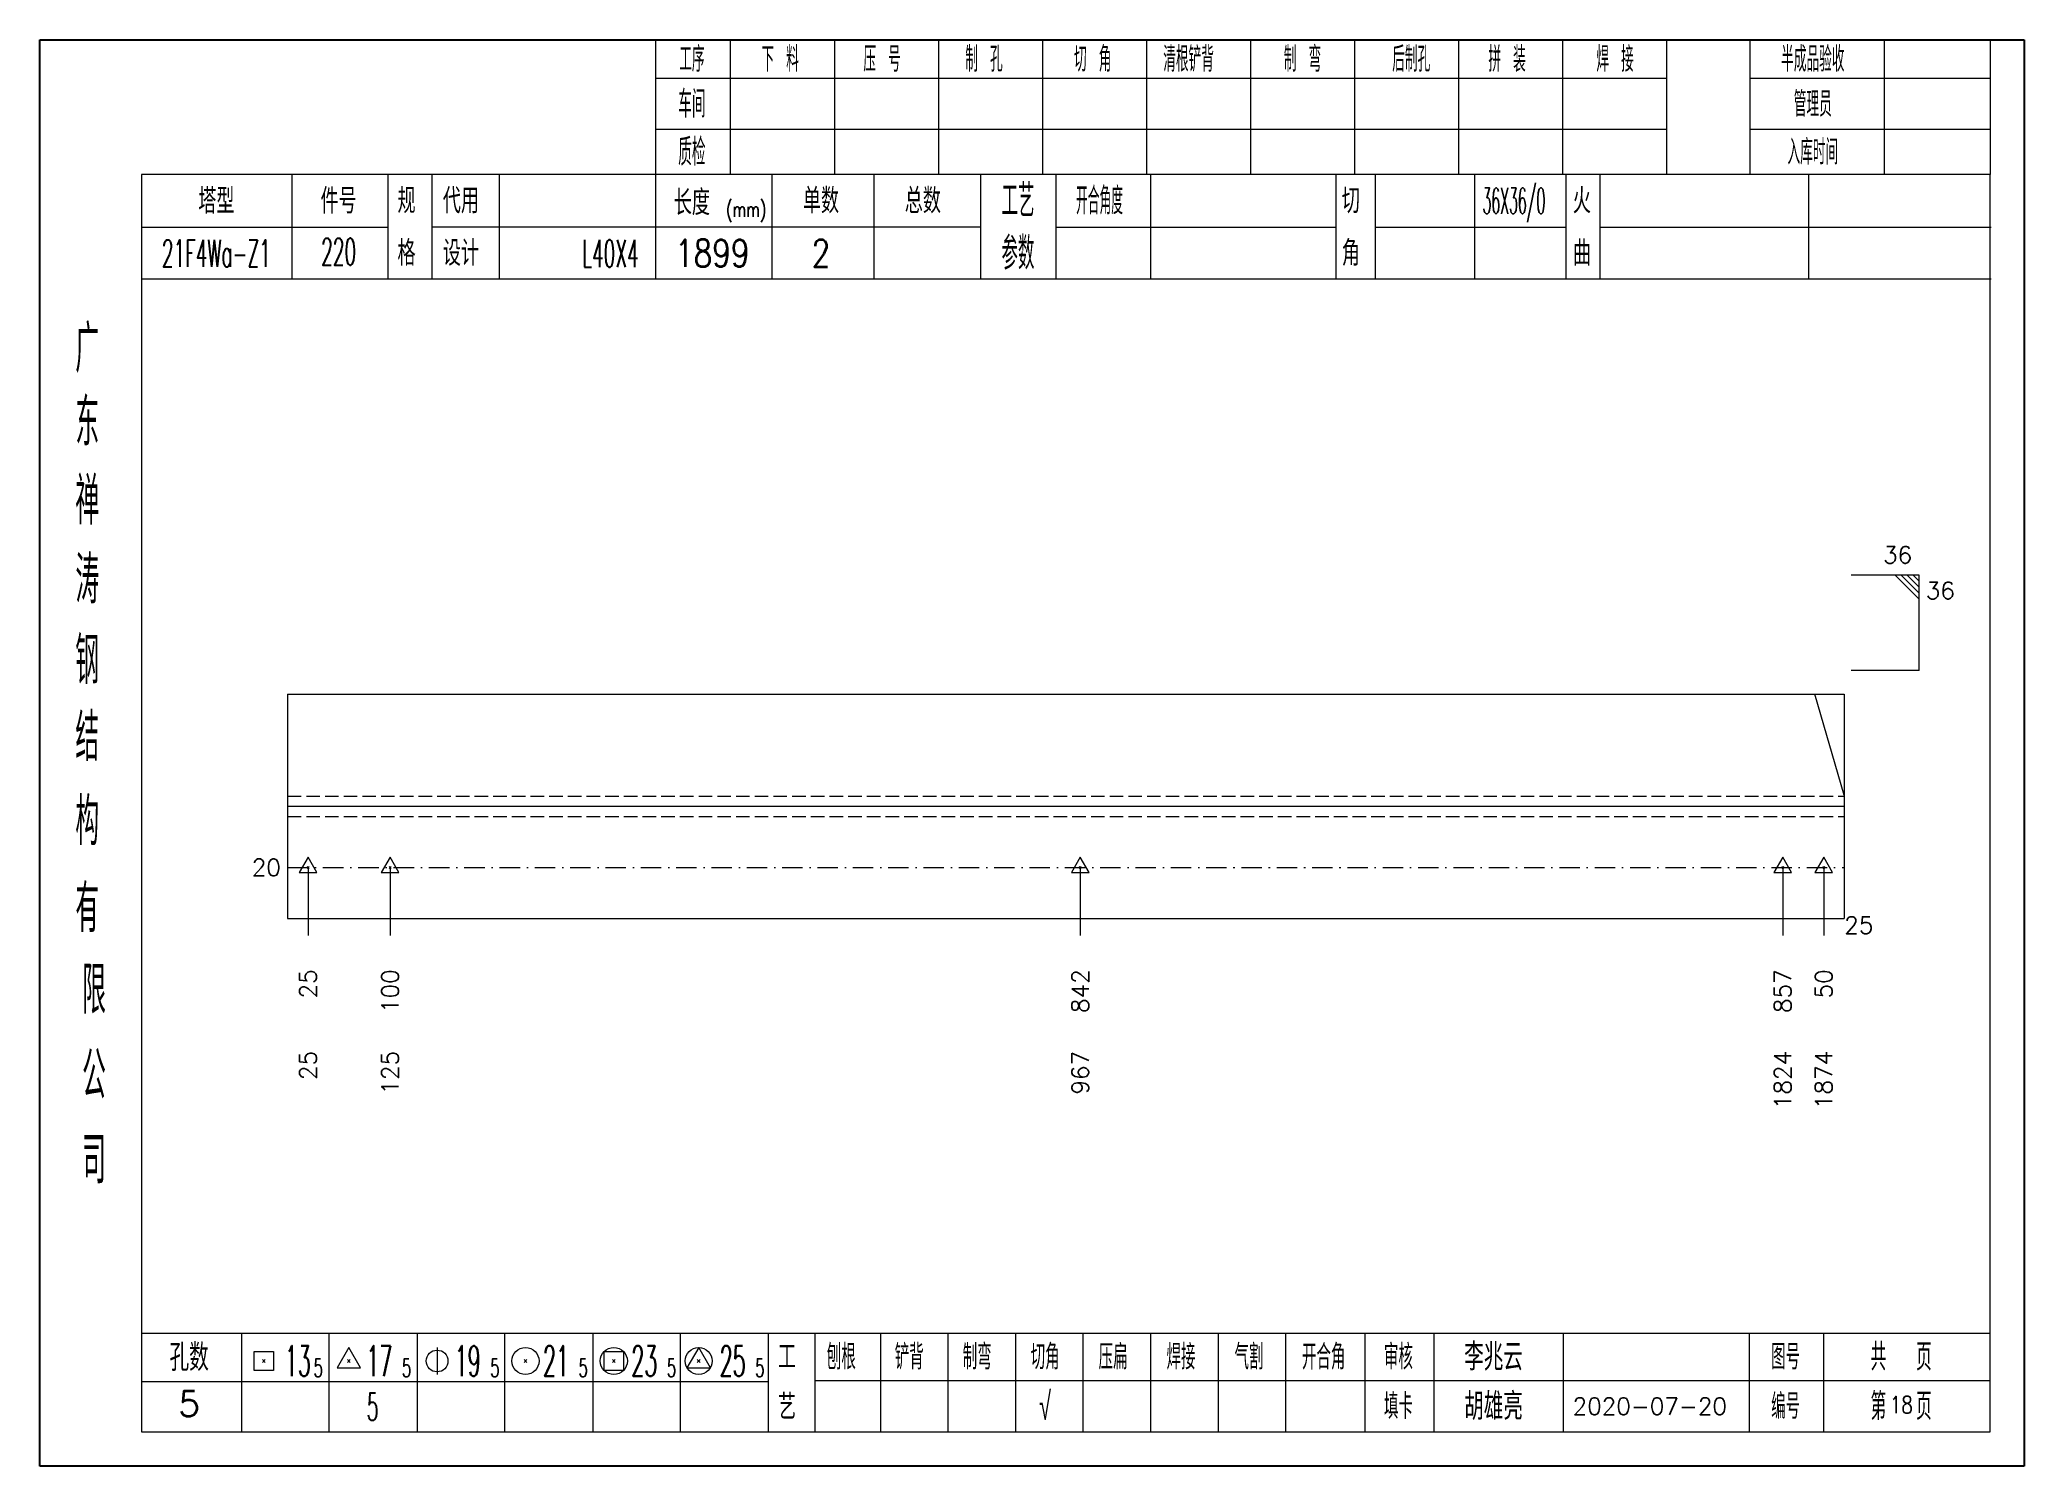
# Model space of a CAD drawing. Extents: x 1310 to 15542, y -76 to 8381.
# Drawn here: x 6822.6 to 7114.8, y 5083.7 to 5293.7 of the extents above; entities that cross this region are included whole.
import ezdxf
from ezdxf.enums import TextEntityAlignment as Align

# ---------------------------------------------------------------- set-up
doc = ezdxf.new("R2010")
doc.units = 0
doc.header["$MEASUREMENT"] = 0
doc.linetypes.add('一点画线', pattern=[5.2, 3, -1, 0.2, -1])
doc.linetypes.add('虚线', pattern=[2.75, 2, -0.75])
doc.layers.get('0').update_dxf_attribs({"linetype": 'CONTINUOUS', "lineweight": 25})
for name, color, linetype, lineweight in [('1', 7, 'CONTINUOUS', 25), ('4', 7, 'CONTINUOUS', 25), ('5', 7, 'CONTINUOUS', 25)]:
    doc.layers.add(name, color=color, linetype=linetype, lineweight=lineweight)
doc.styles.get("Standard").update_dxf_attribs({"font": 'simplex.shx', "width": 0.7, "height": 3, "bigfont": 'gbhzfs.shx'})

msp = doc.modelspace()

# ---------------------------------------------------------------- texts
at = {"color": 7, "linetype": 'Continuous', "lineweight": 13}
msp.add_text('36', height=2.5, dxfattribs=at).set_placement((7098.262, 5215.854), align=Align.BOTTOM_RIGHT)
msp.add_text('36', height=2.5, dxfattribs=at).set_placement((7100.262, 5213.854), align=Align.TOP_LEFT)
msp.add_text('20', height=2.5, dxfattribs=at).set_placement((6858.132, 5171.854), align=Align.MIDDLE_RIGHT)
at = {"layer": '1', "color": 7, "linetype": 'Continuous', "lineweight": 13}
msp.add_text('25', height=2.5, dxfattribs=at).set_placement((7088.262, 5163.354), align=Align.MIDDLE_LEFT)
at = {"layer": '1', "color": 8, "linetype": 'Continuous', "lineweight": 9}
for s, p in [('25', (6862.148, 5156.854)), ('100', (6874.214, 5156.854)), ('842', (6975.808, 5156.854)), ('857', (7079.212, 5156.854)), ('50', (7085.245, 5156.854))]:
    msp.add_text(s, height=2.5, rotation=90, dxfattribs=at).set_placement(p, align=Align.MIDDLE_RIGHT)
at = {"layer": '1', "color": 7, "linetype": 'Continuous', "lineweight": 13}
for s, p in [('25', (6862.148, 5144.854)), ('125', (6874.214, 5144.854)), ('967', (6975.808, 5144.854)), ('1824', (7079.212, 5144.854)), ('1874', (7085.245, 5144.854))]:
    msp.add_text(s, height=2.5, rotation=90, dxfattribs=at).set_placement(p, align=Align.MIDDLE_RIGHT)
at = {"layer": '4', "color": 1, "linetype": 'Continuous', "lineweight": 25}
for s, height, width, p in [('工序', 3.7, 0.7, (6918.632, 5290.811)), ('下 料', 3.7, 0.7, (6931.632, 5290.811)), ('压 号', 3.7, 0.7, (6946.632, 5290.811)), ('制 孔', 3.7, 0.7, (6961.632, 5290.811)), ('切 角', 3.7, 0.7, (6977.632, 5290.811)), ('清根铲背 ', 3.7, 0.7, (6992.632, 5290.811)), (' 制 弯', 3.7, 0.7, (7007.632, 5290.811)), (' 后制孔', 3.7, 0.7, (7023.632, 5290.811)), ('拼 装', 3.7, 0.7, (7038.632, 5290.811)), (' 焊 接', 3.7, 0.7, (7053.632, 5290.811)), ('半成品验收', 3.7, 0.7, (7083.632, 5290.811)), ('车间', 4, 0.7, (6918.632, 5284.211)), ('管理员', 3.7, 0.7, (7083.632, 5284.211)), ('质检', 4, 0.7, (6918.632, 5277.151)), ('入库时间', 3.7, 0.7, (7083.632, 5277.151)), ('(mm)', 2.24, 0.7, (6926.632, 5268.711)), ('工艺', 4.8, 0.7, (6966.632, 5269.971)), ('开合角度', 4, 0.6, (6978.632, 5269.971)), ('36X36/0', 3.8, 0.4, (7039.632, 5269.971)), ('21F4Wa-Z1', 4, 0.5, (6848.632, 5262.231)), ('220', 4, 0.5, (6866.632, 5262.481)), ('L40X4', 4, 0.5, (6906.632, 5262.211)), ('1899', 4, 0.8, (6921.632, 5262.261)), ('2', 4, 0.8, (6937.632, 5262.261)), ('参数', 4.8, 0.7, (6966.632, 5262.261)), ('广', 6.96, 0.7, (6829.632, 5248.181)), ('东', 6.96, 0.7, (6829.632, 5237.391)), ('禅', 6.96, 0.7, (6829.632, 5225.801)), ('涛', 6.96, 0.7, (6829.632, 5214.201)), ('钢', 6.96, 0.7, (6829.632, 5202.311)), ('结', 6.96, 0.7, (6829.632, 5191.001)), ('构', 6.96, 0.7, (6829.632, 5178.621)), ('有', 6.96, 0.7, (6829.632, 5165.811)), ('限', 6.96, 0.7, (6830.632, 5153.811)), ('公', 6.96, 0.7, (6830.632, 5141.271)), ('司', 6.96, 0.7, (6830.632, 5128.791)), ('13', 4.47, 0.5, (6860.632, 5099.211)), ('17', 4.47, 0.5, (6872.632, 5099.211)), ('19', 4.47, 0.5, (6885.632, 5099.211)), ('21', 4.47, 0.5, (6898.632, 5099.211)), ('23', 4.47, 0.5, (6911.632, 5099.211)), ('25', 4.47, 0.5, (6924.632, 5099.211)), ('刨根', 3.7, 0.8, (6940.632, 5099.811)), ('铲背', 3.7, 0.8, (6950.632, 5099.811)), ('制弯', 3.7, 0.8, (6960.632, 5099.811)), ('切角', 3.7, 0.8, (6970.632, 5099.811)), ('压扁', 3.7, 0.8, (6980.632, 5099.811)), ('焊接', 3.7, 0.8, (6990.632, 5099.811)), ('气割', 3.7, 0.8, (7000.632, 5099.811)), ('开合角', 3.7, 0.8, (7011.632, 5099.811)), ('审核', 3.7, 0.8, (7022.632, 5099.811)), ('图号', 3.7, 0.8, (7079.632, 5099.811)), ('共  页', 4, 0.8, (7096.632, 5099.811)), ('5', 2.68, 0.6, (6863.632, 5098.211)), ('5', 2.68, 0.6, (6876.632, 5098.211)), ('5', 2.68, 0.6, (6889.632, 5098.211)), ('5', 2.68, 0.6, (6902.632, 5098.211)), ('5', 2.68, 0.6, (6915.632, 5098.211)), ('5', 2.68, 0.6, (6928.632, 5098.211)), ('√', 4, 0.6, (6970.632, 5092.541)), ('填卡', 3.7, 0.8, (7022.632, 5092.541)), ('编号', 3.7, 0.8, (7079.632, 5092.541)), ('第  页', 4, 0.8, (7096.632, 5092.541)), ('5', 4, 0.5, (6871.632, 5092.461))]:
    msp.add_text(s, height=height, dxfattribs=dict(at, width=width)).set_placement(p, align=Align.MIDDLE_CENTER)
for s, height, p in [('塔型', 3.7, (6848.632, 5269.941)), ('件号', 3.7, (6866.632, 5269.941)), ('规', 3.7, (6876.632, 5269.971)), ('代用', 3.7, (6884.632, 5269.971)), ('长度', 3.7, (6918.632, 5269.711)), ('单数', 3.7, (6937.632, 5269.971)), ('总数', 3.7, (6952.632, 5269.971)), ('切', 3.7, (7015.632, 5269.971)), ('火', 3.7, (7049.632, 5269.971)), ('格', 3.7, (6876.632, 5262.261)), ('设计', 3.7, (6884.632, 5262.261)), ('角', 3.7, (7015.632, 5262.261)), ('曲', 3.7, (7049.632, 5262.261)), ('孔数', 4, (6844.632, 5099.731)), ('工', 3.7, (6932.632, 5099.811)), ('李兆云', 4, (7036.632, 5099.811)), ('5', 3.7, (6844.632, 5092.901)), ('胡雄亮', 4, (7036.632, 5092.541)), ('艺', 3.7, (6932.632, 5092.461)), ('2020-07-20', 2.5, (7059.632, 5092.541))]:
    msp.add_text(s, height=height, dxfattribs=at).set_placement(p, align=Align.MIDDLE_CENTER)
at = {"layer": '4', "color": 6, "linetype": 'Continuous', "lineweight": 25, "width": 0.8}
msp.add_text('18', height=2.5, dxfattribs=at).set_placement((7096.657, 5092.769), align=Align.MIDDLE_CENTER)

# ---------------------------------------------------------------- blocks, each defined once
blk = doc.blocks.new('孔17.5')
at = {"layer": '5', "color": 7, "linetype": 'Continuous', "lineweight": 13}
for p, q in [((0, 1), (-0.866, -0.5)), ((-0.1, -0.1), (0.1, 0.1)), ((0.1, -0.1), (-0.1, 0.1)), ((0.866, -0.5), (0, 1)), ((-0.866, -0.5), (0.866, -0.5))]:
    blk.add_line(p, q, dxfattribs=at)
blk = doc.blocks.new('CTJGK')
at = {"color": 6, "linetype": 'Continuous'}
for p, q in [((0, 209.97), (292.13, 209.97)), ((0, 0), (0, 209.97)), ((292.13, 209.97), (292.13, 0)), ((292.13, 0), (0, 0))]:
    blk.add_line(p, q, dxfattribs=at)

# ---------------------------------------------------------------- linework, layer by layer
at = {"color": 7, "linetype": 'Continuous', "lineweight": 13}
for p, q in [((7099.262, 5214.854), (7089.262, 5214.854)), ((7095.762, 5214.854), (7099.262, 5211.354)), ((7096.637, 5214.854), (7099.262, 5212.229)), ((7097.512, 5214.854), (7099.262, 5213.104)), ((7098.387, 5214.854), (7099.262, 5213.979)), ((7099.262, 5200.854), (7099.262, 5214.854)), ((7099.262, 5200.854), (7089.262, 5200.854)), ((7088.262, 5182.504), (7083.918, 5197.354)), ((6862.148, 5171.854), (6862.148, 5161.854)), ((6874.214, 5171.854), (6874.214, 5161.854)), ((6975.808, 5171.854), (6975.808, 5161.854)), ((7079.212, 5171.854), (7079.212, 5161.854)), ((7085.245, 5171.854), (7085.245, 5161.854))]:
    msp.add_line(p, q, dxfattribs=at)
at = {"color": 7, "linetype": 'Continuous', "lineweight": 18}
for p, q in [((6859.132, 5197.354), (6859.132, 5164.354)), ((6859.132, 5197.354), (7088.262, 5197.354)), ((7088.262, 5197.354), (7088.262, 5164.354)), ((6859.132, 5180.854), (7088.262, 5180.854))]:
    msp.add_line(p, q, dxfattribs=at)
at = {"color": 1, "linetype": '虚线', "lineweight": 18}
for p, q in [((6859.132, 5182.354), (7088.262, 5182.354)), ((6859.132, 5179.354), (7088.262, 5179.354))]:
    msp.add_line(p, q, dxfattribs=at)
at = {"color": 3, "linetype": '一点画线', "lineweight": 13}
msp.add_line((6859.132, 5171.854), (7088.262, 5171.854), dxfattribs=at)
at = {"layer": '1', "color": 7, "linetype": 'Continuous', "lineweight": 18}
msp.add_line((6859.132, 5164.354), (7088.262, 5164.354), dxfattribs=at)
at = {"layer": '4', "color": 1, "linetype": 'Continuous', "lineweight": 18}
for p, q in [((6822.632, 5293.681), (6822.632, 5083.711)), ((7114.762, 5293.681), (6822.632, 5293.681)), ((6913.262, 5293.681), (6913.262, 5273.841)), ((6924.292, 5293.681), (6924.292, 5273.821)), ((6939.602, 5293.681), (6939.602, 5273.821)), ((6954.922, 5293.681), (6954.922, 5273.821)), ((6970.232, 5293.681), (6970.232, 5273.821)), ((6985.542, 5293.681), (6985.542, 5273.821)), ((7000.852, 5293.681), (7000.852, 5273.821)), ((7016.172, 5293.681), (7016.172, 5273.821)), ((7031.482, 5293.681), (7031.482, 5273.821)), ((7046.792, 5293.681), (7046.792, 5273.821)), ((7062.102, 5293.681), (7062.102, 5273.841)), ((7062.102, 5293.681), (7062.102, 5273.821)), ((7074.382, 5293.681), (7074.382, 5273.821)), ((7094.132, 5293.681), (7094.132, 5273.821)), ((7109.712, 5293.681), (7109.712, 5273.821)), ((7114.762, 5263.881), (7114.762, 5293.681)), ((7062.102, 5287.951), (6913.262, 5287.951)), ((7109.712, 5287.951), (7074.382, 5287.951)), ((7062.102, 5280.471), (6913.262, 5280.471)), ((7109.712, 5280.471), (7074.382, 5280.471)), ((6837.642, 5273.821), (6837.642, 5088.761)), ((7109.712, 5273.821), (6837.642, 5273.821)), ((6859.762, 5273.831), (6859.762, 5258.411)), ((6873.912, 5258.411), (6873.912, 5273.821)), ((6880.412, 5258.411), (6880.412, 5273.821)), ((6890.282, 5273.821), (6890.282, 5258.411)), ((6913.262, 5273.841), (6913.262, 5258.411)), ((6930.382, 5273.821), (6930.382, 5258.411)), ((6945.432, 5273.821), (6945.432, 5258.411)), ((6961.132, 5273.821), (6961.132, 5258.411)), ((6972.192, 5273.821), (6972.192, 5258.411)), ((6986.142, 5273.821), (6986.142, 5258.411)), ((7013.442, 5273.821), (7013.442, 5258.411)), ((7019.202, 5273.821), (7019.202, 5258.411)), ((7033.822, 5273.821), (7033.822, 5258.411)), ((7047.282, 5273.821), (7047.282, 5258.411)), ((7052.272, 5273.821), (7052.272, 5258.411)), ((7083.012, 5273.821), (7083.012, 5258.411)), ((7109.712, 5088.761), (7109.712, 5273.821)), ((6873.912, 5266.061), (6837.642, 5266.061)), ((6961.132, 5266.111), (6880.412, 5266.111)), ((6972.192, 5266.111), (7013.442, 5266.111)), ((7019.202, 5266.111), (7047.282, 5266.111)), ((7052.272, 5266.111), (7109.892, 5266.111)), ((7114.762, 5083.711), (7114.762, 5263.881)), ((7109.892, 5258.411), (6837.642, 5258.411)), ((6837.642, 5103.291), (7109.712, 5103.291)), ((6852.332, 5103.291), (6852.332, 5088.761)), ((6865.262, 5088.761), (6865.262, 5103.291)), ((6878.192, 5103.291), (6878.192, 5088.761)), ((6891.112, 5088.761), (6891.112, 5103.291)), ((6904.042, 5103.291), (6904.042, 5088.761)), ((6916.972, 5088.761), (6916.972, 5103.291)), ((6929.892, 5088.761), (6929.892, 5103.291)), ((6936.762, 5088.761), (6936.762, 5103.291)), ((6946.422, 5088.761), (6946.422, 5103.291)), ((6956.362, 5088.761), (6956.362, 5103.291)), ((6966.302, 5088.761), (6966.302, 5103.291)), ((6976.252, 5088.761), (6976.252, 5103.291)), ((6986.192, 5088.761), (6986.192, 5103.291)), ((6996.132, 5088.761), (6996.132, 5103.291)), ((7006.082, 5088.761), (7006.082, 5103.291)), ((7017.722, 5088.761), (7017.722, 5103.291)), ((7027.872, 5088.761), (7027.872, 5103.291)), ((7046.932, 5088.761), (7046.932, 5103.291)), ((7074.312, 5088.761), (7074.312, 5103.291)), ((7085.272, 5088.761), (7085.272, 5103.291)), ((6929.892, 5096.161), (6837.642, 5096.161)), ((6936.722, 5096.321), (7109.712, 5096.321)), ((6837.642, 5088.761), (7109.712, 5088.761)), ((6822.632, 5083.711), (7114.762, 5083.711))]:
    msp.add_line(p, q, dxfattribs=at)
at = {"layer": '4', "color": 7, "linetype": 'Continuous', "lineweight": 13}
for p, q in [((6854.218, 5097.797), (6854.218, 5100.625)), ((6854.218, 5100.625), (6857.046, 5100.625)), ((6857.046, 5100.625), (6857.046, 5097.797)), ((6868.132, 5101.211), (6866.4, 5098.211)), ((6869.864, 5098.211), (6868.132, 5101.211)), ((6881.132, 5101.211), (6881.132, 5097.211)), ((6905.718, 5097.797), (6905.718, 5100.625)), ((6905.718, 5100.625), (6908.546, 5100.625)), ((6908.546, 5100.625), (6908.546, 5097.797)), ((6919.632, 5101.211), (6917.9, 5098.211)), ((6921.364, 5098.211), (6919.632, 5101.211)), ((6857.046, 5097.797), (6854.218, 5097.797)), ((6855.432, 5099.011), (6855.832, 5099.411)), ((6855.832, 5099.011), (6855.432, 5099.411)), ((6866.4, 5098.211), (6869.864, 5098.211)), ((6867.932, 5099.011), (6868.332, 5099.411)), ((6868.332, 5099.011), (6867.932, 5099.411)), ((6893.932, 5099.011), (6894.332, 5099.411)), ((6894.332, 5099.011), (6893.932, 5099.411)), ((6908.546, 5097.797), (6905.718, 5097.797)), ((6906.932, 5099.011), (6907.332, 5099.411)), ((6907.332, 5099.011), (6906.932, 5099.411)), ((6917.9, 5098.211), (6921.364, 5098.211)), ((6919.432, 5099.011), (6919.832, 5099.411)), ((6919.832, 5099.011), (6919.432, 5099.411))]:
    msp.add_line(p, q, dxfattribs=at)
for centre, radius in [((6881.132, 5099.211), 1.6), ((6894.132, 5099.211), 2), ((6907.132, 5099.211), 2), ((6919.632, 5099.211), 2)]:
    msp.add_circle(centre, radius, dxfattribs=at)

# ---------------------------------------------------------------- block references
at = {"color": 0, "linetype": 'Continuous'}
msp.add_blockref('CTJGK', (6822.632, 5083.711), dxfattribs=at)
at = {"layer": '1', "color": 8, "linetype": 'Continuous', "lineweight": 9, "xscale": 1.5, "yscale": 1.5, "zscale": 1.5}
for p in [(6862.148, 5171.854), (6874.214, 5171.854), (6975.808, 5171.854), (7079.212, 5171.854), (7085.245, 5171.854)]:
    msp.add_blockref('孔17.5', p, dxfattribs=at)

msp.set_redraw_order([(e.dxf.handle, doc.entitydb.next_handle()) for e in msp.query("TEXT MTEXT ATTDEF DIMENSION ARC_DIMENSION")])  # texts and dimensions are drawn at this point

doc.saveas('drawing.dxf')
